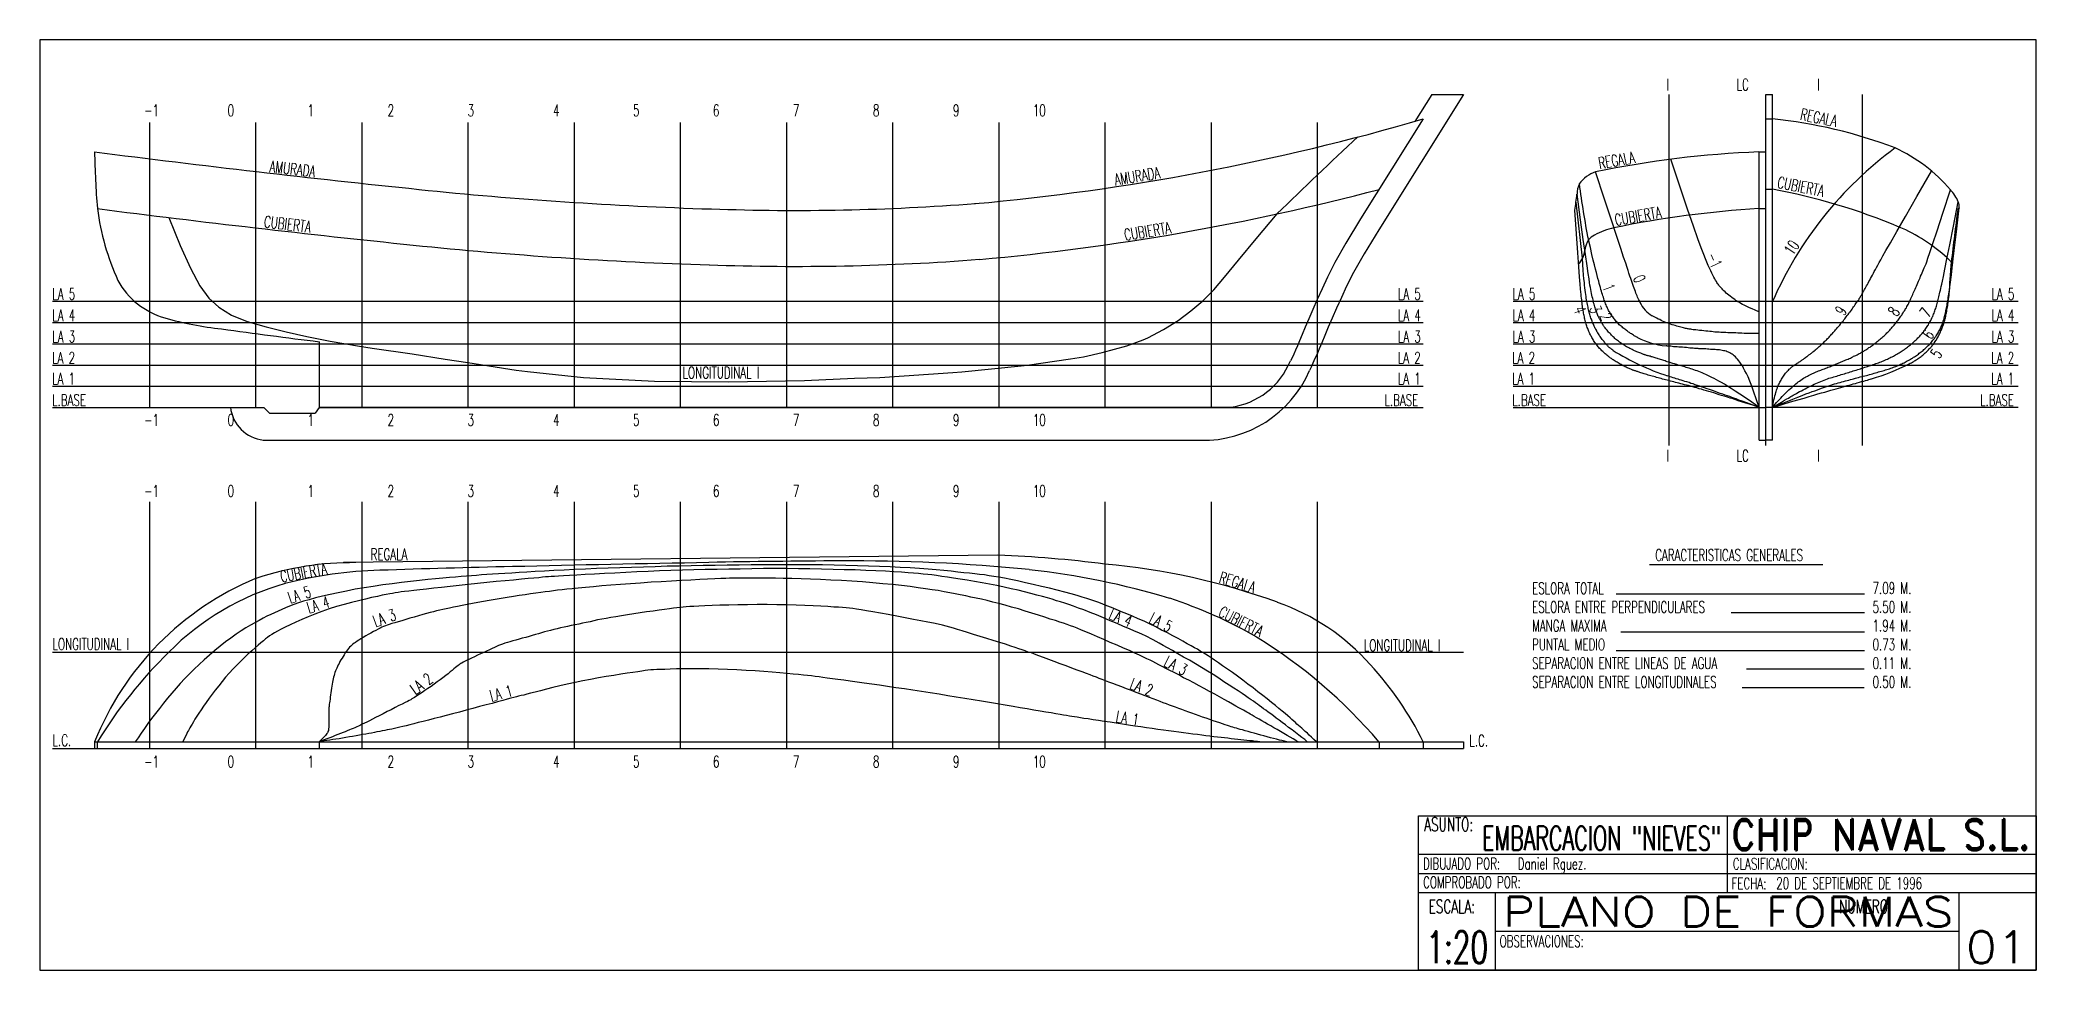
# Model space of a CAD drawing. Extents: x -8371 to 1970, y -1377 to 3442.
import ezdxf
from ezdxf.enums import TextEntityAlignment as Align

# ---------------------------------------------------------------- set-up
doc = ezdxf.new("R2010")
doc.units = 0
doc.header["$LTSCALE"] = 25
doc.header["$MEASUREMENT"] = 0
doc.layers.get('0').update_dxf_attribs({"linetype": 'CONTINUOUS'})
for name, color, linetype in [('12', 4, 'CONTINUOUS'), ('15', 7, 'CONTINUOUS'), ('2', 7, 'CONTINUOUS'), ('7', 7, 'CONTINUOUS'), ('9', 7, 'CONTINUOUS')]:
    doc.layers.add(name, color=color, linetype=linetype)
doc.styles.add('ROMAND', font='romand', dxfattribs={"width": 0.65})
doc.styles.add('ROMANS', font='romans', dxfattribs={"width": 0.65})

msp = doc.modelspace()

# ---------------------------------------------------------------- texts
at = {"color": 7, "style": 'ROMANS', "width": 0.65}
for s, p in [('CARACTERISTICAS GENERALES', (-3, 743)), ('ESLORA TOTAL ', (-641, 571)), ('7.09 M.', (1123, 572)), ('ESLORA ENTRE PERPENDICULARES', (-641, 474)), ('5.50 M.', (1123, 474)), ('MANGA MAXIMA', (-641, 377)), ('1.94 M.', (1123, 377)), ('PUNTAL MEDIO', (-641, 280)), ('0.73 M.', (1123, 280)), ('SEPARACION ENTRE LINEAS DE AGUA', (-641, 183)), ('0.11 M.', (1123, 183)), ('SEPARACION ENTRE LONGITUDINALES', (-641, 86)), ('0.50 M.', (1123, 86))]:
    msp.add_text(s, height=60, dxfattribs=at).set_placement(p)
at = {"layer": '12', "color": 7, "style": 'ROMANS', "width": 0.65}
for s, p in [('I            LC            I', (55, 3181)), ('-1            0             1             2             3              4             5             6             7             8             9             10', (-7831, 3047)), ('LA 5', (-8307, 2096)), ('LA 5', (-1336, 2096)), ('LA 5', (-743, 2096)), ('LA 5', (1739, 2096)), ('LA 4', (-8307, 1985)), ('LA 4', (-1336, 1985)), ('LA 4', (-743, 1985)), ('LA 4', (1739, 1985)), ('LA 3', (-8307, 1875)), ('LA 3', (-1336, 1875)), ('LA 3', (-743, 1875)), ('LA 3', (1739, 1875)), ('LA 2', (-8308, 1765)), ('LA 2', (-1337, 1765)), ('LA 2', (-744, 1765)), ('LA 2', (1738, 1765)), ('LA 1', (-8308, 1657)), ('LONGITUDINAL I', (-5042, 1688)), ('LA 1', (-1337, 1657)), ('LA 1', (-744, 1657)), ('LA 1', (1738, 1657)), ('L.BASE', (-8308, 1546)), ('L.BASE', (-1406, 1546)), ('L.BASE', (-744, 1546)), ('L.BASE', (1680, 1546)), ('-1            0             1             2             3              4             5             6             7             8             9             10', (-7831, 1443)), ('I            LC            I', (55, 1258)), ('-1            0             1             2             3              4             5             6             7             8             9             10', (-7831, 1075)), ('REGALA', (-6658, 747)), ('LONGITUDINAL I', (-8306, 282)), ('LONGITUDINAL I', (-1513, 276)), ('L.C.', (-8306, -216)), ('L.C.', (-966, -218)), ('-1            0             1             2             3              4             5             6             7             8             9             10', (-7831, -327))]:
    msp.add_text(s, height=60, dxfattribs=at).set_placement(p)
for s, rotation, p in [('REGALA', 348.6954, (745, 3029)), ('AMURADA', 353.344, (-7184, 2758)), ('REGALA', 10.0373, (-291, 2773)), ('AMURADA', 9.1207, (-2799, 2688)), ('CUBIERTA', 348.6954, (626, 2677)), ('CUBIERTA', 353.344, (-7213, 2472)), ('CUBIERTA', 9.1207, (-2749, 2402)), ('CUBIERTA', 10.0373, (-207, 2479)), ('10', 56.6466, (710, 2322)), ('-1', 293.8489, (260, 2324)), ('1', 290.7347, (-277, 2164)), ('0', 290.7347, (-119, 2210)), ('4', 290.7347, (-427, 2048)), ('3', 290.7347, (-346, 2051)), ('2', 290.7347, (-291, 2014)), ('9', 56.6466, (975, 2009)), ('8', 56.6466, (1249, 2005)), ('7', 56.6466, (1414, 1999)), ('6', 56.6466, (1427, 1886)), ('5', 56.6466, (1469, 1786)), ('CUBIERTA', 10.4865, (-7120, 631)), ('REGALA', 342.8674, (-2267, 631)), ('LA 5', 17.03, (-7075, 522)), ('LA 4', 17.03, (-6978, 470)), ('LA 3', 19.7901, (-6632, 399)), ('LA 4', 337.0778, (-2838, 445)), ('LA 5', 332.414, (-2631, 426)), ('CUBIERTA', 332.8761, (-2271, 458)), ('LA 3', 333.446, (-2553, 200)), ('LA 2', 36.4177, (-6425, 47)), ('LA 2', 339.6326, (-2730, 82)), ('LA 1', 15.2481, (-6031, 13)), ('LA 1', 350.4114, (-2800, -91))]:
    msp.add_text(s, height=60, rotation=rotation, dxfattribs=at).set_placement(p)

# ---------------------------------------------------------------- blocks, each defined once
blk = doc.blocks.new('CHIPCAJE')
for p, q in [((-160, 0), (-160, 40)), ((-160, 40), (0, 40)), ((-80, 40), (-80, 20)), ((0, 40), (0, 0)), ((-160, 30), (0, 30)), ((-160, 25), (0, 25)), ((0, 20), (-160, 20)), ((-140, 0), (-140, 20)), ((-20, 20), (-20, 0)), ((-20, 10), (-140, 10)), ((0, 0), (-160, 0))]:
    blk.add_line(p, q)
at = {"style": 'ROMANS', "width": 0.65}
for s, height, p in [('ASUNTO:', 3.5, (-158.48, 36.01)), ('DIBUJADO POR:', 3, (-158.78, 26.09)), ('CLASIFICACION:', 3, (-78.55, 26.02)), ('COMPROBADO POR:', 3, (-158.78, 21.23)), ('FECHA:', 3, (-78.89, 20.94)), ('ESCALA:                                                       NUMERO:', 3.5, (-157.33, 14.73)), ('OBSERVACIONES:', 3, (-138.96, 5.98))]:
    blk.add_text(s, height=height, dxfattribs=at).set_placement(p)
at = {"style": 'ROMAND', "width": 0.762423}
blk.add_text('CHIP NAVAL S.L.', height=7.9612, dxfattribs=at).set_placement((-78.89, 31.1), (-1.43, 31.1), align=Align.FIT)
at = {"style": 'ROMANS'}
for tag, height, width, p, p2 in [('ASUNTO', 6.22, 1.787531, (-143.46, 31.07), (-81.54, 31.07)), ('TITULO', 7.7, 3.249444, (-138.12, 11.24), (-21.41, 11.24)), ('ESCALA', 8.29, 0.361851, (-157.97, 1.77), (-141.97, 1.77)), ('OBSERVACIONES1', 3.5, 2.089439, (-112.94, 5.62), (-21.7, 5.62)), ('NUMERO', 8.29, 0.319113, (-18.15, 1.77), (-2.15, 1.77)), ('OBSERVACIONES2', 3.5, 2.646174, (-139.01, 0.88), (-20.82, 0.88))]:
    blk.add_attdef(tag, text='', height=height, dxfattribs=dict(at, width=width)).set_placement(p, p2, align=Align.FIT)
at = {"style": 'ROMANS', "width": 0.65}
for tag, p in [('DIBUJADO', (-134.27, 26.04)), ('COMPROBADO', (-128.64, 21.3)), ('FECHA', (-67.32, 21.01))]:
    blk.add_attdef(tag, p, '', height=3, dxfattribs=at)

# ---------------------------------------------------------------- linework, layer by layer
at = {"color": 7}
for p, q in [((-7804, 3014, -972), (-7804, 1538, -972)), ((-7254, 3014, -972), (-7254, 1538, -972)), ((-6704, 3014, -972), (-6704, 1538, -972)), ((-6154, 3014, -972), (-6154, 1538, -972)), ((-5604, 3014, -972), (-5604, 1538, -972)), ((-5054, 3014, -972), (-5054, 1538, -972)), ((-4504, 3014, -972), (-4504, 1538, -972)), ((-3954, 3014, -972), (-3954, 1538, -972)), ((-3404, 3014, -972), (-3404, 1538, -972)), ((-2854, 3014, -972), (-2854, 1538, -972)), ((-2304, 3014, -972), (-2304, 1538, -972)), ((-1754, 3014, -972), (-1754, 1538, -972)), ((-8306, 2088, 0), (-1205, 2088, 0)), ((-5207, 2088, 0), (-1434, 2088, 0)), ((-739, 2088, 0), (1878, 2088, 0)), ((-8306, 1978, 0), (-1205, 1978, 0)), ((-5207, 1978, 0), (-1434, 1978, 0)), ((-739, 1978, 0), (1878, 1978, 0)), ((-8306, 1868, 0), (-1205, 1868, 0)), ((-6924, 1878, 35), (-6924, 1538, 35)), ((-5207, 1868, 0), (-1434, 1868, 0)), ((-739, 1868, 0), (1878, 1868, 0)), ((-8306, 1758, 0), (-1205, 1758, 0)), ((-5207, 1758, 0), (-1434, 1758, 0)), ((-739, 1758, 0), (1878, 1758, 0)), ((-8306, 1648, 0), (-1205, 1648, 0)), ((-5207, 1648, 0), (-1434, 1648, 0)), ((-739, 1648, 0), (1878, 1648, 0)), ((-8306, 1538, 0), (-7211, 1538, 0)), ((-7181, 1508, 0), (-6945, 1508, 0)), ((-6924, 1538, 0), (-1205, 1538, 0)), ((-7214, 1368, 0), (-2330, 1368, 0)), ((-7804, 1049), (-7804, -229)), ((-7254, 1049), (-7254, -229)), ((-6704, 1049), (-6704, -229)), ((-6154, 1049), (-6154, -229)), ((-5604, 1049), (-5604, -229)), ((-5054, 1049), (-5054, -229)), ((-4504, 1049), (-4504, -229)), ((-3954, 1049), (-3954, -229)), ((-3404, 1049), (-3404, -229)), ((-2854, 1049), (-2854, -229)), ((-2304, 1049), (-2304, -229)), ((-1754, 1049), (-1754, -229)), ((-32, 724), (866, 724)), ((-206, 572), (1082, 572)), ((391, 475), (1082, 475)), ((-181, 376), (1082, 376)), ((-8306, 271), (-996, 271)), ((-206, 279), (1082, 279)), ((469, 183), (1079, 183)), ((447, 87), (1079, 87)), ((-8088, -194), (-996, -194)), ((-8306, -229), (-996, -229))]:
    msp.add_line(p, q, dxfattribs=at)
for centre, radius, start, end in [((-6798, 2730, 35), 1285, 187.2023, 204.5365), ((-7611, 2394, 35), 408, 209.0828, 253.859), ((-7253, 3654, 35), 1718, 254.0579, 264.0848), ((-3910, 26648, 35), 24952, 261.8911, 263.0632), ((-2254, 1925, 35), 389, 277.4005, 338.0299)]:
    msp.add_arc(centre, radius, start, end, dxfattribs=at)
at = {"layer": '12', "color": 7}
for p, q in [((-1161, 3159), (-996, 3159)), ((70, 1341, 0), (70, 3159, 0)), ((570, 1341, 0), (570, 3159, 0)), ((570, 3159, 35), (605, 3159, 35)), ((605, 1368, 0), (605, 3159, 0)), ((1070, 1341, 0), (1070, 3159, 0)), ((570, 3033, 35), (605, 3033, 35)), ((535, 1368, 0), (535, 2863, 0)), ((535, 2863, 0), (570, 2863, 0)), ((-380, 2311, -1645), (-413, 2601)), ((605, 2668, -5820), (570, 2668, -5820)), ((570, 2568, 820), (535, 2568, 820)), ((-7211, 1538, 0), (-7181, 1508, 0)), ((-6924, 1538, 35), (-6945, 1508, 35)), ((-739, 1538, 0), (570, 1538, 0)), ((1878, 1538, 0), (570, 1538, 0)), ((535, 1368, 0), (570, 1368, 0)), ((605, 1368, 0), (570, 1368, 0)), ((-3408, 772), (-6799, 734)), ((-8088, -194, 35), (-8088, -229, 35)), ((-8074, -194, 1030), (-8074, -229)), ((-6924, -194, 35), (-6924, -229, 35)), ((-1434, -194, 1130), (-1434, -229)), ((-1205, -194, 35), (-1205, -229)), ((-996, -194, 35), (-996, -229, 35))]:
    msp.add_line(p, q, dxfattribs=at)
msp.add_lwpolyline([(-8371, -1377), (1970, -1377), (1970, 3442), (-8371, 3442)], close=True, dxfattribs=at)
for points, elevation in [([(-7703, 2522), (-7645, 2377), (-7591, 2260), (-7542, 2169), (-7496, 2105), (-7445, 2057), (-7378, 2017), (-7297, 1983), (-7199, 1955), (-7096, 1930), (-6989, 1906), (-6868, 1882), (-6715, 1856), (-6650, 1846), (-6443, 1816), (-6271, 1789), (-6154, 1771), (-5904, 1731), (-5846, 1724), (-5555, 1693), (-5188, 1674), (-4804, 1670), (-4411, 1678), (-4151, 1689), (-4020, 1694), (-3642, 1719), (-3595, 1723), (-3287, 1754), (-3257, 1757), (-3033, 1790), (-2964, 1801), (-2869, 1822), (-2741, 1858), (-2656, 1888), (-2632, 1898), (-2550, 1942), (-2475, 1989), (-2408, 2039), (-2346, 2091), (-2298, 2138), (-2290, 2147), (-2235, 2213), (-2162, 2301), (-2070, 2412), (-1962, 2541)], 500), ([(1571, 2572), (1571, 2572), (1571, 2571), (1571, 2571), (1570, 2570), (1570, 2570), (1570, 2570), (1569, 2569), (1569, 2569), (1569, 2569), (1568, 2569), (1568, 2569), (1567, 2568), (1566, 2568), (1565, 2568), (1565, 2568)], 35)]:
    msp.add_lwpolyline(points, dxfattribs=dict(at, elevation=elevation))
msp.add_lwpolyline([(1536, 2285), (1537, 2284), (1537, 2284), (1537, 2284), (1537, 2284), (1537, 2283), (1537, 2283), (1537, 2283), (1537, 2283), (1537, 2283), (1537, 2283), (1537, 2283), (1537, 2283), (1537, 2283), (1537, 2282), (1537, 2282), (1537, 2282), (1537, 2282), (1537, 2282), (1537, 2282), (1537, 2282), (1537, 2282), (1537, 2282), (1537, 2282), (1537, 2282), (1537, 2282), (1537, 2282), (1537, 2282), (1536, 2282), (1536, 2282), (1536, 2282), (1536, 2282), (1536, 2282), (1535, 2282), (1535, 2282), (1535, 2282), (1534, 2282), (1533, 2282), (1532, 2282), (1531, 2282), (1530, 2282)], dxfattribs=at)
for centre, radius, start, end in [((-4607, 14678, 35), 12132, 275.0961, 286.2835), ((342, 508, 35), 2539, 69.2879, 84.0574), ((19084, -19189), 30252, 132.9876, 134.0833), ((303, 67954, 35), 65630, 262.65403, 264.13157), ((-3283, 2952, 35), 4806, 181.0608, 184.5736), ((733, -2260, 0), 5126, 92.2201, 101.7593), ((2408, 1299, -5495), 1968, 126.4247, 156.4188), ((891, 2124, 35), 835, 40.466, 65.304), ((-284, 2644, -1095), 124, 154.7675, 180.2699), ((-243, 2577, 0), 195, 110.5951, 141.9692), ((3474, 3180, -545), 3901, 187.1212, 191.4385), ((-4225, 23936, 35), 21380, 264.1411, 268.2061), ((-4457, 14742, 35), 12183, 267.9522, 274.3866), ((-4607, 14678, 35), 12422, 275.0961, 284.7993), ((-1415, 2740, -2745), 1011, 349.7993, 354.5221), ((42, -422, -5820), 3141, 67.1666, 79.6861), ((1384, 2528, 35), 198, 22.2714, 44.1742), ((1502, 2579, 35), 69.4, 354.6263, 20.3216), ((303, 67954, 35), 65920, 262.69921, 264.13157), ((857, -2754, 820), 5332, 93.4692, 101.6187), ((15462, 725, 0), 14019, 172.4462, 173.5873), ((-4225, 23936, 35), 21670, 264.1411, 268.2061), ((-230, 2335), 139, 148.93, 173.2161), ((-283, 2355), 83.6, 114.4, 142.1962), ((-136, 2096), 381, 102.2398, 118.4502), ((914, 1662, -4945), 882, 47.555, 66.8382), ((-4457, 14742, 35), 12473, 267.9522, 274.3866), ((-505, 2371), 139, 319.2055, 351.7067), ((1431, 2232, -3845), 113, 45.4623, 45.7865), ((1255, 2043, -3845), 371, 40.6443, 46.613), ((62, 2150, 5), 159, 205.0297, 239.6688), ((102, 2300, -545), 446, 243.7706, 263.6746), ((453, 2910, -1645), 1270, 237.9371, 251.9892), ((801, 2766, -2195), 1125, 286.3519, 297.0261), ((-2344, 1967, 35), 599, 268.6682, 336.6045), ((-7194, 1559, 0), 191, 186.0506, 264.2011), ((-6749, -856), 1590, 89.4941, 108.2549), ((-2389, -145404, 732), 146160, 90.98647, 91.38563), ((-3610, -78478, 732), 79224, 90.44516, 90.9368), ((-4147, -8308, 732), 9051, 84.2874, 90.4979), ((-3615, -5066), 5842, 82.5115, 87.9684), ((-3159, -2763), 3503, 69.9837, 84.9972), ((-6666, -762, 35), 1531, 112.5655, 158.2202), ((-6717, -713, 1030), 1393, 106.0195, 135.0667), ((-6819, -435, 35), 1170, 111.4387, 111.794), ((-6549, -1550, 912), 2245, 91.5486, 104.2548), ((-4615, -58164, 732), 58892, 91.27322, 91.94035), ((-3677, -3252, 732), 3973, 73.0245, 83.7718), ((-3286, -1775, 985), 2448, 60.148, 71.6989), ((-2328, -542), 1131, 41.3737, 71.0178), ((-3449, -1911, 1130), 2647, 40.427, 58.5522), ((-6004, -1464, 1030), 2428, 134.413, 148.4738), ((-2721, -941, 35), 1690, 26.2197, 42.7282)]:
    msp.add_arc(centre, radius, start, end, dxfattribs=at)
at = {"layer": '15', "color": 7, "extrusion": (1, 0, 0)}
for points, elevation in [([(1538, -972), (1538, 972)], -7254), ([(1538, -5820), (1538, 820)], 570)]:
    msp.add_lwpolyline(points, dxfattribs=dict(at, elevation=elevation))
at = {"layer": '2', "color": 7}
for points in [[(534, 2034), (515, 2042), (499, 2049), (486, 2054), (475, 2059), (465, 2064), (457, 2068), (449, 2072), (441, 2076), (434, 2081), (425, 2086), (417, 2091), (409, 2097), (401, 2102), (393, 2108), (385, 2114), (378, 2120), (371, 2125), (364, 2131), (359, 2137), (353, 2142), (348, 2147), (343, 2152), (339, 2157), (335, 2161), (332, 2165), (329, 2168), (326, 2172), (323, 2176), (320, 2180), (317, 2185), (314, 2191), (310, 2197), (306, 2205), (301, 2213), (296, 2223), (291, 2234), (285, 2246), (279, 2259), (272, 2274), (265, 2290), (257, 2308), (248, 2331), (235, 2365), (218, 2412), (195, 2477), (165, 2565), (126, 2679), (77, 2824)], [(605, 1538), (605, 1543), (606, 1549), (608, 1557), (610, 1567), (612, 1577), (615, 1588), (617, 1598), (620, 1607), (622, 1615), (624, 1621), (625, 1627), (627, 1632), (628, 1636), (630, 1639), (631, 1643), (633, 1647), (634, 1651), (636, 1655), (639, 1660), (641, 1664), (643, 1669), (646, 1674), (649, 1679), (652, 1685), (655, 1690), (658, 1695), (662, 1700), (665, 1705), (669, 1710), (672, 1715), (676, 1720), (680, 1724), (683, 1728), (687, 1732), (691, 1736), (694, 1739), (698, 1742), (702, 1745), (705, 1748), (709, 1751), (712, 1754), (716, 1756), (719, 1759), (723, 1761), (726, 1763), (730, 1766), (733, 1768), (737, 1770), (740, 1772), (744, 1775), (747, 1777), (751, 1779), (754, 1782), (758, 1784), (761, 1787), (765, 1789), (768, 1792), (771, 1794), (775, 1797), (778, 1799), (782, 1802), (786, 1804), (789, 1807), (793, 1810), (796, 1812), (800, 1815), (803, 1818), (807, 1820), (810, 1823), (814, 1826), (818, 1829), (821, 1832), (825, 1835), (828, 1838), (832, 1841), (836, 1844), (840, 1847), (843, 1850), (847, 1854), (851, 1857), (855, 1860), (858, 1864), (862, 1867), (866, 1871), (870, 1875), (874, 1879), (878, 1883), (882, 1887), (886, 1891), (890, 1895), (894, 1899), (898, 1903), (902, 1908), (906, 1912), (910, 1917), (915, 1921), (919, 1926), (923, 1930), (927, 1935), (931, 1940), (936, 1945), (940, 1950), (944, 1955), (949, 1960), (953, 1965), (957, 1970), (961, 1976), (966, 1981), (970, 1986), (974, 1992), (979, 1997), (983, 2003), (987, 2008), (992, 2014), (996, 2019), (1000, 2025), (1004, 2031), (1008, 2036), (1013, 2042), (1017, 2048), (1021, 2054), (1025, 2059), (1029, 2065), (1033, 2071), (1037, 2076), (1040, 2081), (1043, 2085), (1046, 2090), (1048, 2093), (1051, 2096), (1053, 2099), (1054, 2102), (1056, 2105), (1058, 2107), (1059, 2110), (1061, 2113), (1063, 2116), (1065, 2120), (1067, 2124), (1070, 2128), (1072, 2133), (1075, 2138), (1078, 2143), (1081, 2149), (1085, 2155), (1088, 2161), (1092, 2168), (1096, 2175), (1100, 2182), (1104, 2190), (1108, 2198), (1113, 2206), (1117, 2215), (1122, 2224), (1127, 2233), (1132, 2243), (1138, 2253), (1144, 2264), (1150, 2276), (1157, 2289), (1165, 2303), (1176, 2323), (1192, 2351), (1215, 2391), (1248, 2449), (1293, 2528), (1352, 2631), (1428, 2763)], [(535, 1538), (497, 1565), (464, 1588), (436, 1607), (411, 1623), (390, 1637), (372, 1648), (356, 1658), (341, 1667), (327, 1674), (314, 1682), (302, 1688), (291, 1694), (280, 1699), (270, 1704), (260, 1709), (250, 1713), (241, 1717), (232, 1721), (223, 1724), (214, 1727), (206, 1730), (197, 1733), (189, 1736), (181, 1738), (173, 1741), (165, 1743), (158, 1745), (150, 1748), (143, 1750), (136, 1752), (129, 1754), (122, 1756), (115, 1758), (109, 1760), (102, 1762), (96, 1764), (89, 1766), (83, 1768), (77, 1770), (71, 1772), (65, 1773), (59, 1775), (54, 1777), (48, 1779), (42, 1781), (36, 1783), (31, 1785), (25, 1787), (19, 1788), (13, 1790), (8, 1792), (2, 1794), (-4, 1795), (-9, 1797), (-14, 1798), (-19, 1800), (-24, 1801), (-29, 1803), (-33, 1804), (-37, 1805), (-41, 1806), (-45, 1807), (-48, 1808), (-52, 1809), (-55, 1810), (-58, 1811), (-61, 1812), (-64, 1813), (-67, 1815), (-71, 1816), (-74, 1817), (-78, 1819), (-83, 1821), (-88, 1823), (-93, 1825), (-99, 1827), (-105, 1830), (-111, 1832), (-117, 1835), (-123, 1838), (-129, 1841), (-134, 1844), (-140, 1847), (-146, 1850), (-152, 1853), (-157, 1856), (-163, 1860), (-168, 1863), (-173, 1866), (-178, 1870), (-183, 1873), (-188, 1877), (-193, 1881), (-198, 1885), (-203, 1888), (-208, 1892), (-212, 1896), (-216, 1900), (-221, 1904), (-225, 1908), (-229, 1912), (-233, 1917), (-237, 1921), (-241, 1925), (-245, 1929), (-249, 1934), (-252, 1938), (-256, 1942), (-259, 1946), (-262, 1950), (-264, 1953), (-267, 1956), (-269, 1959), (-271, 1961), (-272, 1964), (-273, 1966), (-275, 1968), (-276, 1970), (-277, 1972), (-279, 1974), (-280, 1977), (-282, 1979), (-283, 1982), (-285, 1986), (-287, 1989), (-289, 1993), (-291, 1997), (-293, 2001), (-296, 2006), (-298, 2010), (-300, 2015), (-302, 2020), (-304, 2025), (-306, 2031), (-308, 2036), (-310, 2042), (-312, 2048), (-314, 2054), (-316, 2060), (-318, 2067), (-320, 2074), (-322, 2080), (-323, 2088), (-325, 2095), (-327, 2103), (-329, 2111), (-331, 2119), (-333, 2129), (-335, 2138), (-337, 2149), (-339, 2160), (-341, 2172), (-343, 2185), (-346, 2204), (-350, 2232), (-356, 2272), (-365, 2330), (-376, 2408), (-390, 2511), (-408, 2643)], [(605, 1538), (611, 1547), (618, 1555), (625, 1563), (632, 1571), (640, 1579), (647, 1587), (654, 1594), (662, 1602), (669, 1609), (676, 1616), (683, 1623), (690, 1630), (697, 1636), (704, 1642), (711, 1648), (718, 1654), (725, 1660), (732, 1665), (738, 1670), (745, 1675), (752, 1680), (758, 1684), (765, 1689), (772, 1693), (778, 1697), (785, 1700), (791, 1704), (798, 1707), (804, 1710), (811, 1714), (817, 1716), (823, 1719), (830, 1722), (836, 1725), (842, 1727), (849, 1730), (855, 1732), (861, 1734), (867, 1737), (874, 1739), (880, 1742), (886, 1744), (892, 1746), (899, 1749), (905, 1751), (911, 1754), (917, 1756), (923, 1759), (929, 1761), (935, 1764), (942, 1766), (948, 1769), (954, 1771), (960, 1774), (966, 1776), (972, 1779), (978, 1781), (984, 1784), (990, 1787), (996, 1789), (1002, 1792), (1008, 1794), (1014, 1797), (1020, 1800), (1025, 1803), (1031, 1806), (1037, 1808), (1043, 1811), (1049, 1814), (1054, 1817), (1060, 1820), (1066, 1824), (1071, 1827), (1077, 1830), (1082, 1833), (1088, 1837), (1094, 1840), (1099, 1844), (1104, 1848), (1110, 1851), (1115, 1855), (1121, 1859), (1126, 1863), (1131, 1867), (1137, 1871), (1142, 1875), (1147, 1879), (1152, 1883), (1157, 1888), (1163, 1892), (1168, 1897), (1173, 1901), (1178, 1906), (1183, 1910), (1188, 1915), (1193, 1920), (1197, 1924), (1202, 1929), (1207, 1934), (1212, 1939), (1216, 1944), (1221, 1949), (1225, 1954), (1230, 1959), (1234, 1964), (1238, 1969), (1243, 1974), (1247, 1980), (1251, 1985), (1255, 1990), (1259, 1995), (1263, 2001), (1266, 2006), (1270, 2011), (1274, 2017), (1277, 2022), (1281, 2028), (1284, 2033), (1288, 2039), (1291, 2044), (1294, 2050), (1298, 2055), (1301, 2061), (1304, 2067), (1307, 2072), (1310, 2078), (1313, 2084), (1316, 2090), (1319, 2097), (1322, 2103), (1325, 2109), (1328, 2116), (1331, 2123), (1334, 2130), (1337, 2137), (1340, 2144), (1344, 2151), (1347, 2159), (1350, 2167), (1354, 2175), (1357, 2183), (1361, 2192), (1365, 2200), (1369, 2209), (1372, 2218), (1376, 2227), (1380, 2236), (1384, 2245), (1387, 2253), (1391, 2261), (1394, 2269), (1397, 2276), (1400, 2283), (1404, 2293), (1410, 2311), (1420, 2341), (1435, 2387), (1457, 2454), (1487, 2545), (1526, 2666)], [(605, 1538), (631, 1554), (652, 1566), (667, 1576), (679, 1582), (688, 1587), (694, 1591), (700, 1595), (706, 1598), (712, 1601), (719, 1605), (728, 1610), (736, 1615), (745, 1620), (755, 1625), (764, 1630), (774, 1635), (783, 1640), (793, 1645), (802, 1649), (811, 1654), (820, 1658), (829, 1662), (838, 1666), (847, 1669), (855, 1673), (864, 1676), (872, 1680), (881, 1683), (889, 1686), (897, 1689), (905, 1691), (914, 1694), (922, 1697), (930, 1699), (937, 1701), (945, 1704), (953, 1706), (961, 1708), (969, 1711), (977, 1713), (984, 1715), (992, 1718), (1000, 1720), (1007, 1722), (1015, 1725), (1023, 1727), (1030, 1729), (1038, 1731), (1046, 1734), (1053, 1736), (1061, 1738), (1068, 1741), (1075, 1743), (1083, 1746), (1090, 1748), (1097, 1750), (1105, 1753), (1112, 1755), (1119, 1758), (1126, 1760), (1133, 1762), (1140, 1765), (1147, 1767), (1154, 1770), (1161, 1773), (1167, 1775), (1174, 1778), (1180, 1780), (1187, 1783), (1193, 1786), (1200, 1789), (1206, 1792), (1212, 1795), (1218, 1798), (1225, 1801), (1231, 1804), (1237, 1807), (1242, 1811), (1248, 1814), (1254, 1817), (1260, 1821), (1266, 1824), (1271, 1828), (1277, 1832), (1282, 1835), (1288, 1839), (1293, 1843), (1299, 1847), (1304, 1851), (1309, 1855), (1314, 1859), (1320, 1863), (1325, 1868), (1330, 1872), (1335, 1876), (1340, 1881), (1344, 1885), (1349, 1889), (1354, 1894), (1358, 1899), (1363, 1903), (1367, 1908), (1371, 1913), (1376, 1917), (1380, 1922), (1384, 1927), (1388, 1932), (1391, 1937), (1395, 1942), (1399, 1947), (1402, 1952), (1406, 1957), (1409, 1962), (1412, 1967), (1415, 1973), (1418, 1978), (1421, 1983), (1424, 1988), (1427, 1994), (1430, 1999), (1432, 2005), (1435, 2010), (1437, 2016), (1439, 2022), (1442, 2027), (1444, 2033), (1446, 2039), (1448, 2045), (1450, 2051), (1452, 2057), (1454, 2063), (1456, 2070), (1457, 2076), (1459, 2083), (1461, 2090), (1463, 2097), (1465, 2104), (1467, 2111), (1468, 2119), (1470, 2127), (1472, 2136), (1474, 2145), (1477, 2154), (1479, 2165), (1481, 2176), (1485, 2193), (1490, 2217), (1497, 2254), (1508, 2308), (1523, 2381), (1542, 2478), (1567, 2603)], [(535, 1538), (497, 1551), (467, 1560), (444, 1568), (427, 1573), (414, 1577), (404, 1581), (395, 1584), (386, 1586), (377, 1589), (366, 1593), (354, 1596), (341, 1600), (328, 1604), (315, 1608), (301, 1613), (288, 1617), (275, 1621), (262, 1624), (249, 1628), (237, 1632), (225, 1635), (213, 1639), (202, 1642), (191, 1645), (180, 1648), (169, 1651), (159, 1653), (149, 1656), (139, 1659), (130, 1661), (120, 1664), (111, 1666), (102, 1668), (93, 1671), (84, 1673), (76, 1675), (67, 1677), (59, 1679), (51, 1681), (43, 1683), (35, 1685), (27, 1688), (19, 1690), (12, 1692), (4, 1694), (-3, 1696), (-11, 1698), (-18, 1700), (-26, 1702), (-33, 1704), (-40, 1706), (-47, 1708), (-53, 1710), (-60, 1712), (-66, 1714), (-71, 1716), (-77, 1718), (-82, 1719), (-87, 1721), (-91, 1722), (-95, 1724), (-99, 1725), (-102, 1726), (-106, 1727), (-109, 1728), (-112, 1729), (-114, 1730), (-117, 1731), (-120, 1732), (-123, 1733), (-126, 1735), (-130, 1736), (-134, 1738), (-138, 1740), (-143, 1742), (-148, 1744), (-153, 1747), (-159, 1749), (-164, 1752), (-169, 1754), (-175, 1757), (-180, 1760), (-185, 1763), (-190, 1766), (-195, 1769), (-201, 1772), (-206, 1775), (-211, 1778), (-216, 1781), (-221, 1784), (-225, 1787), (-230, 1791), (-235, 1794), (-240, 1798), (-244, 1801), (-249, 1805), (-253, 1809), (-258, 1812), (-262, 1816), (-266, 1820), (-271, 1824), (-275, 1828), (-279, 1832), (-283, 1836), (-287, 1840), (-291, 1844), (-295, 1848), (-298, 1853), (-302, 1857), (-306, 1862), (-309, 1866), (-313, 1871), (-316, 1875), (-319, 1880), (-322, 1885), (-325, 1890), (-328, 1895), (-331, 1900), (-334, 1905), (-337, 1910), (-339, 1915), (-342, 1920), (-344, 1925), (-347, 1931), (-349, 1936), (-351, 1942), (-353, 1947), (-355, 1953), (-357, 1959), (-359, 1964), (-361, 1970), (-363, 1976), (-364, 1982), (-366, 1988), (-367, 1995), (-369, 2001), (-370, 2007), (-371, 2014), (-373, 2020), (-374, 2027), (-375, 2034), (-376, 2041), (-377, 2048), (-379, 2055), (-380, 2063), (-381, 2071), (-382, 2078), (-383, 2087), (-384, 2095), (-385, 2105), (-386, 2114), (-387, 2125), (-389, 2136), (-390, 2153), (-392, 2177), (-395, 2214), (-399, 2267), (-404, 2340), (-411, 2437), (-420, 2561)], [(605, 1538), (645, 1555), (680, 1569), (710, 1581), (735, 1591), (758, 1600), (777, 1608), (794, 1614), (810, 1620), (824, 1625), (838, 1630), (850, 1635), (863, 1639), (874, 1643), (885, 1647), (896, 1650), (906, 1654), (916, 1657), (926, 1660), (936, 1663), (945, 1666), (955, 1668), (964, 1671), (973, 1673), (982, 1676), (991, 1678), (1000, 1680), (1008, 1683), (1017, 1685), (1025, 1687), (1034, 1689), (1042, 1691), (1050, 1693), (1059, 1696), (1067, 1698), (1075, 1700), (1083, 1702), (1091, 1704), (1099, 1706), (1107, 1708), (1115, 1711), (1123, 1713), (1131, 1715), (1138, 1717), (1146, 1719), (1154, 1722), (1161, 1724), (1169, 1726), (1176, 1728), (1183, 1730), (1190, 1733), (1197, 1735), (1204, 1737), (1211, 1739), (1218, 1742), (1224, 1744), (1231, 1747), (1237, 1749), (1244, 1751), (1250, 1754), (1256, 1756), (1262, 1759), (1268, 1762), (1274, 1764), (1280, 1767), (1286, 1770), (1292, 1773), (1297, 1776), (1303, 1779), (1308, 1782), (1314, 1785), (1319, 1788), (1325, 1791), (1330, 1794), (1335, 1798), (1340, 1801), (1345, 1804), (1351, 1808), (1356, 1811), (1361, 1815), (1365, 1819), (1370, 1823), (1375, 1826), (1380, 1830), (1385, 1834), (1389, 1838), (1394, 1842), (1398, 1846), (1403, 1850), (1407, 1855), (1411, 1859), (1416, 1863), (1420, 1868), (1424, 1872), (1428, 1877), (1432, 1881), (1436, 1886), (1439, 1891), (1443, 1895), (1446, 1900), (1450, 1905), (1453, 1910), (1456, 1915), (1459, 1920), (1462, 1925), (1465, 1930), (1468, 1935), (1471, 1941), (1473, 1946), (1476, 1951), (1478, 1957), (1481, 1962), (1483, 1968), (1485, 1973), (1487, 1979), (1489, 1985), (1491, 1991), (1493, 1997), (1494, 2003), (1496, 2009), (1498, 2015), (1499, 2021), (1501, 2028), (1502, 2034), (1503, 2041), (1505, 2047), (1506, 2054), (1507, 2061), (1509, 2068), (1510, 2075), (1511, 2083), (1513, 2091), (1514, 2099), (1515, 2107), (1517, 2116), (1518, 2126), (1519, 2136), (1521, 2147), (1523, 2163), (1526, 2188), (1531, 2225), (1537, 2278), (1545, 2351), (1557, 2448), (1571, 2572)], [(605, 1538), (655, 1554), (698, 1567), (736, 1578), (768, 1587), (795, 1595), (819, 1602), (840, 1608), (858, 1613), (876, 1618), (892, 1623), (907, 1627), (921, 1631), (934, 1635), (946, 1638), (958, 1642), (970, 1645), (981, 1648), (992, 1651), (1002, 1654), (1013, 1657), (1023, 1660), (1034, 1663), (1044, 1666), (1055, 1669), (1066, 1672), (1077, 1675), (1087, 1678), (1096, 1680), (1104, 1683), (1111, 1685), (1115, 1686), (1117, 1687)]]:
    msp.add_lwpolyline(points, dxfattribs=at)
for points, elevation in [([(-82, 2083), (-82, 2084), (-85, 2090), (-88, 2096), (-91, 2103), (-94, 2109), (-97, 2116), (-100, 2124), (-103, 2131), (-106, 2139), (-109, 2148), (-112, 2156), (-115, 2165), (-119, 2175), (-122, 2185), (-126, 2195), (-130, 2207), (-134, 2219), (-139, 2233), (-144, 2247), (-149, 2263), (-156, 2285), (-167, 2316), (-181, 2361), (-202, 2423), (-229, 2508), (-266, 2618), (-312, 2759)], 5), ([(-95, 1900), (-95, 1901), (-97, 1902), (-99, 1903), (-101, 1904), (-104, 1906), (-108, 1908), (-112, 1910), (-116, 1913), (-121, 1916), (-126, 1919), (-131, 1922), (-136, 1926), (-141, 1929), (-146, 1933), (-151, 1936), (-156, 1940), (-161, 1944), (-166, 1947), (-170, 1951), (-175, 1955), (-180, 1959), (-184, 1963), (-189, 1967), (-193, 1971), (-197, 1975), (-201, 1980), (-205, 1984), (-209, 1988), (-213, 1993), (-216, 1997), (-220, 2002), (-223, 2007), (-227, 2011), (-230, 2016), (-233, 2021), (-236, 2026), (-239, 2031), (-242, 2036), (-245, 2041), (-247, 2046), (-250, 2052), (-252, 2057), (-255, 2063), (-257, 2069), (-260, 2075), (-262, 2081), (-264, 2088), (-267, 2094), (-269, 2101), (-271, 2109), (-274, 2116), (-276, 2124), (-279, 2132), (-281, 2141), (-284, 2150), (-287, 2160), (-290, 2170), (-293, 2181), (-296, 2193), (-300, 2206), (-303, 2221), (-307, 2237), (-312, 2255), (-318, 2277), (-324, 2302), (-331, 2331), (-339, 2366), (-349, 2407)], -545), ([(-221, 1834), (-223, 1835), (-227, 1838), (-230, 1840), (-233, 1843), (-236, 1845), (-239, 1847), (-241, 1849), (-243, 1851), (-245, 1853), (-247, 1855), (-249, 1856), (-251, 1858), (-252, 1860), (-254, 1862), (-257, 1865), (-259, 1868), (-262, 1871), (-265, 1875), (-268, 1879), (-271, 1883), (-275, 1887), (-278, 1891), (-281, 1896), (-285, 1901), (-288, 1905), (-291, 1910), (-294, 1914), (-297, 1919), (-300, 1924), (-303, 1929), (-306, 1934), (-308, 1938), (-311, 1943), (-314, 1948), (-316, 1953), (-319, 1959), (-321, 1964), (-323, 1969), (-326, 1974), (-328, 1979), (-330, 1985), (-332, 1990), (-334, 1996), (-336, 2001), (-338, 2007), (-340, 2013), (-342, 2019), (-343, 2025), (-345, 2031), (-347, 2037), (-348, 2044), (-350, 2051), (-351, 2058), (-353, 2065), (-354, 2072), (-356, 2080), (-357, 2087), (-359, 2096), (-360, 2104), (-361, 2113), (-363, 2123), (-364, 2134), (-366, 2145), (-367, 2157), (-369, 2171), (-370, 2186), (-372, 2204), (-374, 2225), (-376, 2250), (-378, 2278), (-380, 2311)], -1645), ([(1312, 1764), (1318, 1767), (1324, 1770), (1329, 1773), (1333, 1775), (1337, 1777), (1341, 1779), (1344, 1781), (1348, 1784), (1352, 1786), (1356, 1789), (1360, 1792), (1365, 1795), (1369, 1799), (1374, 1802), (1378, 1806), (1383, 1809), (1387, 1813), (1392, 1817), (1396, 1821), (1400, 1824), (1404, 1828), (1408, 1832), (1412, 1836), (1416, 1841), (1420, 1845), (1424, 1849), (1427, 1853), (1431, 1858), (1434, 1862), (1438, 1866), (1441, 1871), (1444, 1875), (1447, 1880), (1451, 1885), (1454, 1889), (1456, 1894), (1459, 1899), (1462, 1904), (1465, 1909), (1468, 1914), (1470, 1919), (1473, 1924), (1475, 1929), (1477, 1935), (1480, 1940), (1482, 1945), (1484, 1951), (1486, 1956), (1488, 1962), (1490, 1968), (1492, 1973), (1494, 1979), (1495, 1985), (1497, 1991), (1499, 1997), (1500, 2003), (1502, 2010), (1503, 2016), (1504, 2023), (1506, 2029), (1507, 2036), (1508, 2043), (1510, 2050), (1511, 2058), (1512, 2065), (1513, 2073), (1514, 2081), (1515, 2089), (1517, 2098), (1518, 2108), (1519, 2118), (1520, 2129), (1521, 2141), (1523, 2158), (1524, 2183), (1527, 2221), (1530, 2274), (1531, 2291)], -2195), ([(534, 1921), (515, 1921), (498, 1922), (482, 1922), (469, 1922), (457, 1922), (446, 1923), (435, 1923), (425, 1923), (414, 1924), (404, 1924), (393, 1924), (383, 1925), (373, 1925), (363, 1926), (354, 1926), (345, 1927), (337, 1927), (329, 1928), (321, 1928), (313, 1929), (305, 1929), (297, 1930), (289, 1931), (280, 1932), (270, 1933), (259, 1934), (249, 1935), (238, 1936), (227, 1937), (217, 1938), (208, 1940), (200, 1941), (193, 1941), (186, 1942), (181, 1943), (176, 1944), (172, 1944), (168, 1945), (164, 1946), (159, 1947), (154, 1948), (149, 1949), (143, 1951), (137, 1952), (130, 1954), (123, 1956), (116, 1958), (109, 1960), (101, 1962), (93, 1965), (85, 1967), (76, 1970), (68, 1973), (60, 1976), (52, 1979), (43, 1982), (35, 1986), (27, 1989), (20, 1993), (12, 1996), (5, 2000), (-2, 2004), (-8, 2007), (-15, 2011), (-18, 2013)], 5), ([(535, 1538), (520, 1582), (508, 1618), (497, 1649), (487, 1675), (478, 1696), (470, 1714), (462, 1728), (455, 1741), (449, 1753), (442, 1763), (436, 1772), (430, 1780), (424, 1788), (418, 1794), (412, 1800), (406, 1805), (401, 1810), (395, 1814), (389, 1818), (383, 1821), (376, 1824), (370, 1827), (364, 1829), (357, 1831), (351, 1832), (344, 1833), (337, 1835), (330, 1836), (322, 1836), (315, 1837), (307, 1838), (299, 1838), (291, 1839), (283, 1839), (275, 1840), (267, 1840), (259, 1841), (252, 1841), (246, 1841), (240, 1842), (236, 1842), (232, 1842), (229, 1842), (226, 1842), (223, 1842), (220, 1843), (217, 1843), (212, 1843), (207, 1844), (200, 1844), (193, 1845), (186, 1846), (177, 1846), (168, 1847), (159, 1848), (149, 1849), (139, 1850), (129, 1850), (119, 1851), (110, 1852), (101, 1853), (92, 1853), (85, 1854), (78, 1855), (72, 1855), (68, 1855), (64, 1856), (60, 1856), (57, 1857), (54, 1857), (53, 1857)], -545), ([(535, 1538), (499, 1551), (471, 1562), (448, 1570), (430, 1576), (416, 1582), (404, 1586), (394, 1590), (383, 1594), (372, 1598), (360, 1602), (347, 1607), (334, 1611), (320, 1616), (307, 1621), (293, 1626), (279, 1631), (266, 1635), (253, 1640), (240, 1644), (228, 1648), (216, 1652), (204, 1656), (193, 1660), (182, 1663), (172, 1667), (161, 1670), (151, 1673), (142, 1676), (132, 1679), (123, 1682), (115, 1685), (106, 1687), (98, 1690), (90, 1692), (82, 1695), (74, 1697), (67, 1700), (60, 1702)], -1645)]:
    msp.add_lwpolyline(points, dxfattribs=dict(at, elevation=elevation))
at = {"layer": '7', "color": 7, "elevation": 35}
for points in [[(-996, 3159), (-1435, 2459), (-1511, 2334), (-1566, 2237), (-1602, 2166), (-1629, 2108), (-1654, 2052), (-1676, 2001), (-1697, 1954), (-1715, 1911), (-1731, 1873), (-1744, 1842), (-1755, 1815), (-1766, 1791), (-1776, 1768), (-1786, 1747), (-1794, 1729)], [(-1161, 3159), (-1248, 3020)], [(-1205, 3033), (-1529, 2516), (-1606, 2390), (-1663, 2289), (-1701, 2213), (-1729, 2153), (-1754, 2097), (-1777, 2045), (-1798, 1997), (-1816, 1954), (-1832, 1916), (-1845, 1884), (-1857, 1857), (-1866, 1835), (-1876, 1814), (-1884, 1795), (-1893, 1779)]]:
    msp.add_lwpolyline(points, dxfattribs=at)
at = {"layer": '7', "color": 7, "extrusion": (0, -1, 0)}
for points, elevation in [([(-2204, 35), (-2233, 35), (-2319, 35), (-2461, 35), (-2654, 35), (-2895, 35), (-3177, 35), (-3492, 35), (-3834, 35), (-4194, 35), (-4564, 35), (-4933, 35), (-5293, 35), (-5635, 35), (-5951, 35), (-6232, 35), (-6473, 35), (-6666, 35), (-6808, 35), (-6895, 35), (-6924, 35)], -1538), ([(-8074, 1030), (-8045, 879), (-8010, 754), (-7968, 657), (-7919, 587), (-7862, 536), (-7797, 495), (-7725, 464), (-7644, 442), (-7552, 426), (-7447, 409), (-7330, 392), (-7199, 375), (-7078, 360), (-6992, 349), (-6941, 342), (-6924, 340), (-6924, 319), (-6924, 255), (-6924, 149), (-6924, 0)], 194)]:
    msp.add_lwpolyline(points, dxfattribs=dict(at, elevation=elevation))
at = {"layer": '7', "color": 7, "extrusion": (1, 0, 0), "elevation": 605}
msp.add_lwpolyline([(1538, -5050), (1538, -5021), (1538, -4935), (1538, -4793), (1538, -4599), (1538, -4359), (1538, -4077), (1538, -3761), (1538, -3419), (1538, -3059), (1538, -2690), (1538, -2321), (1538, -1961), (1538, -1619), (1538, -1303), (1538, -1021), (1538, -781), (1538, -587), (1538, -446), (1538, -359), (1538, -330)], dxfattribs=at)
at = {"layer": '9', "color": 7}
for points in [[(-1758, -194), (-1771, -182), (-1783, -171), (-1795, -160), (-1805, -150), (-1816, -141), (-1825, -132), (-1834, -124), (-1843, -116), (-1851, -109), (-1859, -102), (-1867, -94), (-1876, -87), (-1885, -78), (-1895, -70), (-1907, -60), (-1920, -48), (-1936, -36), (-1953, -21), (-1971, -6), (-1991, 10), (-2013, 28), (-2036, 46), (-2061, 65), (-2086, 85), (-2113, 105), (-2140, 125), (-2167, 145), (-2193, 164), (-2219, 182), (-2244, 200), (-2266, 215), (-2286, 229), (-2304, 241), (-2319, 251), (-2333, 260), (-2347, 268), (-2360, 276), (-2374, 285), (-2390, 293), (-2407, 303), (-2428, 314), (-2450, 327), (-2475, 341), (-2502, 355), (-2530, 370), (-2560, 385), (-2590, 401), (-2620, 415), (-2651, 430), (-2681, 443), (-2711, 456), (-2740, 469), (-2768, 480), (-2795, 491), (-2820, 501), (-2844, 511), (-2865, 519), (-2886, 527), (-2906, 534), (-2926, 541), (-2947, 549), (-2971, 556), (-2997, 564), (-3028, 572), (-3062, 581), (-3101, 591), (-3141, 601), (-3183, 611), (-3225, 621), (-3266, 630), (-3306, 639), (-3342, 646), (-3374, 653), (-3403, 658), (-3430, 663), (-3454, 666), (-3478, 670), (-3503, 673), (-3528, 676), (-3555, 679), (-3584, 682), (-3616, 685), (-3650, 689), (-3688, 693), (-3728, 696), (-3770, 700), (-3815, 703), (-3863, 707), (-3914, 709), (-3967, 712), (-4021, 714), (-4078, 716), (-4136, 718), (-4196, 720), (-4256, 721), (-4317, 722), (-4378, 722), (-4440, 723), (-4501, 723), (-4563, 723), (-4625, 723), (-4687, 722), (-4749, 721), (-4811, 721), (-4873, 720), (-4935, 719), (-4997, 718), (-5059, 716), (-5121, 715), (-5183, 713), (-5245, 711), (-5306, 709), (-5367, 707), (-5428, 705), (-5487, 703), (-5545, 700), (-5602, 698), (-5656, 695), (-5709, 693), (-5758, 690), (-5805, 688), (-5848, 685), (-5889, 683), (-5927, 680), (-5963, 678), (-5996, 676), (-6027, 674), (-6056, 672), (-6084, 670), (-6110, 668), (-6136, 666), (-6162, 664), (-6189, 662), (-6218, 659), (-6249, 657), (-6283, 654), (-6321, 650), (-6362, 646), (-6405, 642), (-6451, 637), (-6498, 631), (-6547, 625), (-6595, 619), (-6644, 611), (-6691, 604), (-6738, 596), (-6783, 587), (-6826, 578), (-6868, 569), (-6907, 560), (-6943, 551), (-6976, 542), (-7005, 534), (-7032, 525), (-7056, 517), (-7078, 508), (-7099, 500), (-7118, 491), (-7137, 483), (-7156, 474), (-7175, 465), (-7195, 456), (-7215, 446), (-7236, 435), (-7258, 423), (-7281, 410), (-7304, 396), (-7329, 380), (-7355, 363), (-7382, 343), (-7409, 323), (-7437, 301), (-7465, 278), (-7493, 255), (-7520, 231), (-7547, 207), (-7572, 182), (-7597, 158), (-7621, 133), (-7644, 108), (-7666, 83), (-7688, 58), (-7710, 32), (-7731, 6), (-7752, -21), (-7773, -47), (-7793, -74), (-7812, -100), (-7830, -125), (-7847, -149), (-7863, -173), (-7877, -194)], [(-1806, -194), (-1819, -183), (-1834, -172), (-1850, -159), (-1867, -146), (-1884, -133), (-1902, -120), (-1919, -107), (-1936, -94), (-1952, -82), (-1967, -71), (-1981, -60), (-1995, -50), (-2008, -40), (-2021, -31), (-2032, -23), (-2043, -15), (-2054, -7), (-2064, 0), (-2074, 8), (-2085, 16), (-2097, 24), (-2111, 33), (-2126, 44), (-2143, 56), (-2163, 69), (-2186, 84), (-2210, 100), (-2237, 117), (-2264, 135), (-2293, 154), (-2323, 172), (-2354, 191), (-2385, 210), (-2416, 228), (-2446, 245), (-2476, 262), (-2503, 278), (-2529, 292), (-2552, 305), (-2572, 316), (-2589, 326), (-2604, 334), (-2617, 341), (-2630, 348), (-2644, 354), (-2659, 361), (-2678, 370), (-2700, 379), (-2727, 391), (-2757, 404), (-2791, 418), (-2826, 433), (-2862, 448), (-2897, 463), (-2931, 476), (-2963, 489), (-2991, 499), (-3017, 509), (-3040, 517), (-3062, 524), (-3084, 531), (-3105, 537), (-3128, 544), (-3152, 551), (-3178, 558), (-3207, 566), (-3237, 574), (-3270, 582), (-3303, 591), (-3339, 599), (-3375, 607), (-3413, 615), (-3451, 623), (-3490, 630), (-3529, 637), (-3567, 643), (-3603, 649), (-3638, 654), (-3670, 659), (-3699, 663), (-3726, 667), (-3750, 670), (-3772, 673), (-3795, 675), (-3819, 678), (-3845, 680), (-3874, 682), (-3908, 684), (-3947, 687), (-3991, 689), (-4040, 691), (-4092, 693), (-4147, 696), (-4204, 697), (-4262, 699), (-4322, 701), (-4382, 702), (-4442, 702), (-4502, 703), (-4562, 703), (-4622, 703), (-4683, 702), (-4743, 701), (-4803, 701), (-4863, 699), (-4924, 698), (-4983, 696), (-5043, 695), (-5102, 693), (-5161, 691), (-5220, 688), (-5278, 686), (-5336, 683), (-5392, 680), (-5447, 677), (-5498, 675), (-5546, 672), (-5589, 669), (-5627, 667), (-5659, 665), (-5685, 664), (-5705, 663), (-5722, 662), (-5737, 661), (-5752, 660), (-5768, 658), (-5787, 656), (-5812, 654), (-5842, 651), (-5877, 648), (-5918, 644), (-5961, 640), (-6008, 636), (-6056, 631), (-6104, 626), (-6153, 621), (-6200, 616), (-6246, 611), (-6290, 606), (-6331, 602), (-6369, 597), (-6403, 593), (-6434, 590), (-6460, 587), (-6482, 584), (-6500, 582), (-6515, 580), (-6530, 578), (-6544, 575), (-6559, 572), (-6577, 569), (-6598, 565), (-6623, 559), (-6653, 553), (-6685, 545), (-6720, 537), (-6757, 528), (-6795, 517), (-6834, 506), (-6873, 494), (-6910, 481), (-6947, 467), (-6982, 453), (-7015, 439), (-7046, 425), (-7074, 412), (-7100, 400), (-7122, 389), (-7140, 379), (-7156, 370), (-7169, 362), (-7181, 355), (-7192, 347), (-7202, 339), (-7213, 329), (-7226, 319), (-7240, 306), (-7256, 293), (-7273, 277), (-7292, 261), (-7311, 243), (-7330, 224), (-7350, 204), (-7370, 184), (-7390, 162), (-7409, 140), (-7427, 118), (-7445, 96), (-7463, 74), (-7479, 52), (-7495, 31), (-7510, 10), (-7523, -9), (-7536, -28), (-7548, -46), (-7558, -62), (-7568, -77), (-7576, -91), (-7583, -103), (-7589, -113), (-7594, -121), (-7598, -128), (-7602, -135), (-7606, -143), (-7610, -152), (-7615, -163), (-7622, -176), (-7630, -194)], [(-1852, -194), (-1865, -187), (-1879, -179), (-1894, -170), (-1910, -161), (-1927, -151), (-1944, -141), (-1961, -131), (-1978, -122), (-1995, -112), (-2011, -103), (-2026, -94), (-2041, -85), (-2055, -77), (-2068, -70), (-2080, -63), (-2091, -57), (-2101, -51), (-2109, -46), (-2118, -41), (-2127, -36), (-2136, -31), (-2147, -25), (-2160, -18), (-2175, -9), (-2193, 1), (-2213, 12), (-2236, 25), (-2260, 38), (-2285, 52), (-2312, 67), (-2339, 82), (-2366, 96), (-2394, 111), (-2420, 125), (-2446, 138), (-2471, 152), (-2495, 164), (-2518, 176), (-2538, 186), (-2557, 196), (-2574, 205), (-2590, 213), (-2605, 221), (-2620, 228), (-2636, 236), (-2654, 245), (-2675, 254), (-2699, 265), (-2727, 278), (-2758, 291), (-2791, 306), (-2826, 321), (-2860, 336), (-2893, 350), (-2924, 364), (-2952, 375), (-2976, 385), (-2997, 394), (-3015, 401), (-3033, 407), (-3050, 413), (-3068, 420), (-3088, 426), (-3110, 434), (-3137, 442), (-3166, 452), (-3198, 462), (-3232, 472), (-3267, 483), (-3302, 494), (-3337, 504), (-3371, 514), (-3404, 522), (-3435, 530), (-3464, 538), (-3493, 544), (-3521, 550), (-3548, 556), (-3575, 562), (-3603, 567), (-3630, 573), (-3658, 578), (-3687, 583), (-3717, 589), (-3749, 594), (-3784, 599), (-3822, 604), (-3863, 610), (-3907, 615), (-3955, 620), (-4005, 625), (-4057, 629), (-4110, 634), (-4165, 638), (-4219, 641), (-4273, 644), (-4327, 647), (-4379, 649), (-4428, 650), (-4476, 651), (-4520, 652), (-4561, 653), (-4597, 653), (-4629, 653), (-4655, 654), (-4677, 654), (-4695, 654), (-4710, 654), (-4722, 654), (-4731, 654), (-4738, 654), (-4744, 654), (-4750, 654), (-4755, 654), (-4762, 654), (-4771, 654), (-4783, 653), (-4798, 653), (-4818, 652), (-4843, 651), (-4875, 650), (-4912, 648), (-4953, 646), (-4999, 644), (-5048, 641), (-5099, 638), (-5152, 635), (-5205, 632), (-5259, 628), (-5311, 625), (-5363, 621), (-5413, 617), (-5460, 613), (-5504, 609), (-5545, 605), (-5582, 602), (-5613, 599), (-5641, 596), (-5666, 593), (-5689, 591), (-5711, 588), (-5732, 585), (-5754, 582), (-5777, 579), (-5802, 576), (-5829, 572), (-5858, 568), (-5888, 563), (-5918, 559), (-5950, 554), (-5981, 549), (-6013, 543), (-6044, 538), (-6074, 533), (-6103, 527), (-6131, 522), (-6158, 517), (-6184, 512), (-6207, 507), (-6229, 503), (-6249, 499), (-6267, 495), (-6284, 491), (-6300, 488), (-6316, 484), (-6332, 480), (-6349, 475), (-6368, 470), (-6388, 465), (-6410, 459), (-6432, 452), (-6454, 446), (-6476, 440), (-6497, 433), (-6516, 428), (-6533, 423), (-6548, 418), (-6561, 414), (-6572, 410), (-6581, 407), (-6591, 403), (-6600, 399), (-6609, 395), (-6619, 390), (-6631, 383), (-6643, 377), (-6656, 369), (-6670, 362), (-6683, 354), (-6696, 346), (-6708, 339), (-6719, 333), (-6728, 327), (-6737, 321), (-6744, 317), (-6750, 312), (-6756, 307), (-6761, 302), (-6767, 296), (-6772, 290), (-6777, 283), (-6783, 275), (-6789, 266), (-6795, 257), (-6801, 248), (-6806, 239), (-6812, 230), (-6817, 221), (-6821, 212), (-6826, 204), (-6830, 196), (-6833, 188), (-6837, 181), (-6840, 173), (-6843, 165), (-6845, 158), (-6847, 149), (-6850, 141), (-6852, 132), (-6853, 123), (-6855, 114), (-6857, 104), (-6859, 94), (-6860, 83), (-6862, 72), (-6864, 60), (-6865, 49), (-6867, 37), (-6868, 27), (-6870, 17), (-6871, 8), (-6872, 0), (-6873, -7), (-6873, -12), (-6874, -17), (-6874, -21), (-6874, -25), (-6874, -29), (-6874, -33), (-6874, -39), (-6874, -45), (-6874, -52), (-6874, -60), (-6874, -69), (-6874, -77), (-6874, -86), (-6874, -94), (-6875, -102), (-6875, -109), (-6875, -115), (-6875, -121), (-6876, -126), (-6877, -131), (-6877, -136), (-6879, -140), (-6880, -144), (-6882, -147), (-6884, -151), (-6888, -156), (-6892, -161), (-6897, -167), (-6904, -174), (-6913, -183), (-6924, -194)], [(-1912, -194), (-1924, -191), (-1937, -188), (-1950, -185), (-1965, -181), (-1980, -177), (-1996, -173), (-2013, -169), (-2030, -164), (-2047, -160), (-2064, -155), (-2080, -150), (-2097, -146), (-2112, -141), (-2127, -137), (-2141, -133), (-2153, -130), (-2164, -127), (-2173, -124), (-2182, -121), (-2191, -119), (-2200, -116), (-2209, -113), (-2219, -110), (-2231, -106), (-2244, -101), (-2259, -96), (-2276, -91), (-2293, -85), (-2311, -78), (-2329, -72), (-2348, -66), (-2366, -59), (-2385, -53), (-2403, -46), (-2420, -40), (-2438, -34), (-2455, -27), (-2471, -21), (-2488, -15), (-2504, -9), (-2520, -4), (-2535, 2), (-2552, 8), (-2568, 15), (-2585, 21), (-2604, 28), (-2623, 36), (-2645, 44), (-2668, 52), (-2692, 61), (-2717, 71), (-2742, 80), (-2767, 90), (-2790, 99), (-2813, 107), (-2833, 115), (-2851, 122), (-2868, 128), (-2883, 134), (-2898, 140), (-2914, 146), (-2930, 152), (-2950, 159), (-2971, 168), (-2997, 177), (-3025, 188), (-3055, 199), (-3085, 210), (-3116, 221), (-3145, 232), (-3172, 242), (-3197, 251), (-3218, 259), (-3235, 266), (-3251, 271), (-3267, 277), (-3282, 282), (-3299, 288), (-3319, 294), (-3342, 302), (-3369, 311), (-3399, 320), (-3432, 331), (-3466, 341), (-3500, 352), (-3534, 362), (-3565, 372), (-3593, 381), (-3617, 388), (-3638, 394), (-3657, 400), (-3676, 405), (-3695, 410), (-3717, 415), (-3742, 420), (-3772, 426), (-3807, 433), (-3846, 440), (-3888, 448), (-3932, 457), (-3976, 465), (-4017, 472), (-4056, 479), (-4089, 485), (-4117, 490), (-4140, 493), (-4160, 496), (-4177, 498), (-4195, 500), (-4213, 502), (-4234, 503), (-4259, 504), (-4290, 506), (-4325, 508), (-4365, 510), (-4408, 512), (-4454, 514), (-4503, 515), (-4553, 516), (-4604, 517), (-4655, 517), (-4706, 516), (-4756, 516), (-4803, 514), (-4848, 513), (-4889, 512), (-4926, 510), (-4958, 509), (-4984, 507), (-5005, 506), (-5023, 505), (-5039, 504), (-5055, 502), (-5071, 500), (-5089, 498), (-5110, 495), (-5135, 492), (-5163, 488), (-5195, 483), (-5228, 479), (-5262, 474), (-5295, 469), (-5328, 464), (-5359, 459), (-5388, 454), (-5414, 450), (-5438, 445), (-5460, 441), (-5482, 437), (-5502, 432), (-5521, 428), (-5541, 424), (-5560, 420), (-5580, 416), (-5599, 412), (-5619, 408), (-5638, 404), (-5656, 400), (-5675, 396), (-5692, 391), (-5709, 387), (-5726, 383), (-5742, 379), (-5757, 375), (-5773, 370), (-5789, 366), (-5804, 361), (-5821, 357), (-5837, 352), (-5854, 347), (-5872, 343), (-5888, 338), (-5905, 333), (-5921, 329), (-5936, 324), (-5949, 320), (-5962, 316), (-5974, 312), (-5985, 308), (-5995, 304), (-6006, 300), (-6017, 295), (-6029, 289), (-6042, 283), (-6057, 276), (-6072, 269), (-6088, 262), (-6105, 254), (-6120, 246), (-6135, 239), (-6149, 232), (-6161, 227), (-6171, 222), (-6179, 218), (-6185, 214), (-6191, 211), (-6196, 208), (-6200, 205), (-6205, 201), (-6211, 196), (-6218, 190), (-6226, 184), (-6235, 176), (-6246, 168), (-6257, 158), (-6269, 149), (-6283, 138), (-6297, 127), (-6313, 116), (-6329, 104), (-6345, 93), (-6361, 82), (-6377, 71), (-6391, 62), (-6404, 53), (-6415, 46), (-6424, 40), (-6431, 35), (-6437, 31), (-6444, 28), (-6450, 24), (-6458, 20), (-6467, 15), (-6479, 9), (-6494, 1), (-6511, -7), (-6531, -17), (-6551, -28), (-6572, -38), (-6593, -49), (-6613, -59), (-6632, -69), (-6649, -77), (-6664, -85), (-6677, -92), (-6689, -98), (-6701, -103), (-6711, -108), (-6721, -113), (-6730, -117), (-6739, -121), (-6749, -125), (-6758, -129), (-6768, -133), (-6779, -138), (-6789, -142), (-6801, -146), (-6814, -151), (-6827, -156), (-6841, -162), (-6856, -168), (-6870, -173), (-6885, -179), (-6899, -184), (-6912, -190), (-6924, -194)], [(-2052, -194), (-2063, -193), (-2076, -192), (-2089, -190), (-2103, -189), (-2118, -187), (-2134, -186), (-2150, -184), (-2166, -182), (-2183, -180), (-2199, -178), (-2217, -176), (-2234, -174), (-2252, -172), (-2271, -170), (-2290, -168), (-2310, -165), (-2331, -163), (-2352, -160), (-2375, -157), (-2398, -154), (-2421, -151), (-2446, -148), (-2471, -145), (-2497, -141), (-2524, -138), (-2551, -134), (-2580, -130), (-2609, -126), (-2638, -122), (-2668, -117), (-2699, -113), (-2731, -108), (-2763, -103), (-2795, -98), (-2827, -93), (-2858, -89), (-2888, -84), (-2915, -80), (-2941, -76), (-2963, -73), (-2981, -70), (-2997, -67), (-3012, -65), (-3025, -63), (-3038, -61), (-3053, -58), (-3068, -56), (-3086, -53), (-3108, -49), (-3132, -45), (-3160, -40), (-3190, -35), (-3222, -30), (-3257, -24), (-3293, -18), (-3330, -12), (-3370, -5), (-3410, 2), (-3451, 9), (-3493, 16), (-3536, 23), (-3580, 30), (-3624, 37), (-3668, 44), (-3713, 52), (-3759, 59), (-3804, 66), (-3849, 73), (-3893, 80), (-3937, 86), (-3980, 93), (-4021, 99), (-4062, 105), (-4101, 110), (-4138, 115), (-4174, 120), (-4207, 125), (-4238, 129), (-4266, 132), (-4292, 136), (-4315, 139), (-4335, 142), (-4355, 144), (-4374, 147), (-4394, 149), (-4416, 151), (-4441, 154), (-4469, 157), (-4502, 160), (-4538, 163), (-4578, 167), (-4621, 170), (-4666, 173), (-4713, 176), (-4761, 179), (-4809, 181), (-4857, 182), (-4905, 183), (-4951, 183), (-4994, 183), (-5035, 183), (-5073, 183), (-5106, 182), (-5134, 181), (-5158, 181), (-5176, 180), (-5192, 179), (-5207, 178), (-5221, 177), (-5236, 175), (-5253, 172), (-5274, 169), (-5299, 165), (-5329, 161), (-5362, 156), (-5398, 150), (-5437, 144), (-5477, 137), (-5518, 129), (-5559, 121), (-5599, 113), (-5639, 104), (-5677, 95), (-5714, 87), (-5747, 78), (-5778, 70), (-5806, 63), (-5829, 57), (-5848, 53), (-5864, 48), (-5878, 45), (-5891, 42), (-5903, 39), (-5916, 35), (-5932, 31), (-5951, 26), (-5973, 20), (-6000, 13), (-6029, 5), (-6060, -3), (-6094, -12), (-6128, -22), (-6163, -31), (-6198, -40), (-6233, -49), (-6266, -58), (-6298, -66), (-6329, -74), (-6358, -82), (-6385, -89), (-6411, -95), (-6434, -101), (-6455, -106), (-6474, -111), (-6491, -115), (-6507, -119), (-6521, -122), (-6535, -125), (-6548, -128), (-6560, -131), (-6573, -133), (-6585, -136), (-6598, -138), (-6611, -141), (-6625, -143), (-6638, -146), (-6653, -149), (-6668, -151), (-6683, -154), (-6700, -157), (-6716, -160), (-6733, -163), (-6751, -166), (-6768, -169), (-6786, -172), (-6803, -175), (-6821, -178), (-6838, -180), (-6854, -183), (-6870, -186), (-6885, -188), (-6899, -190), (-6912, -192), (-6924, -194)]]:
    msp.add_lwpolyline(points, dxfattribs=at)

# ---------------------------------------------------------------- block references
at = {"color": 7}
ref = msp.add_blockref('CHIPCAJE', (1970, -1377), dxfattribs=dict(at, xscale=20, yscale=20, zscale=20))
ref.add_attrib('FECHA', '20 DE SEPTIEMBRE DE 1996', (624, -957), dxfattribs={"height": 60, "style": 'ROMANS', "width": 0.65})
ref.add_attrib('TITULO', 'PLANO DE FORMAS', dxfattribs={"height": 153.94, "style": 'ROMANS', "width": 1.054455}).set_placement((-792, -1152), (1542, -1152), align=Align.FIT)
ref.add_attrib('ESCALA', '1:20', dxfattribs={"height": 165.8, "style": 'ROMANS', "width": 0.604886}).set_placement((-1189, -1342), (-869, -1342), align=Align.FIT)
ref.add_attrib('NUMERO', '01', dxfattribs={"height": 165.8, "style": 'ROMANS', "width": 1.307333}).set_placement((1607, -1342), (1927, -1342), align=Align.FIT)
ref.add_attrib('ASUNTO', 'EMBARCACION "NIEVES"', dxfattribs={"height": 124.33, "style": 'ROMANS', "width": 0.568318}).set_placement((-899, -756), (339, -756), align=Align.FIT)
ref.add_attrib('DIBUJADO', 'Daniel Rguez.', (-715, -856), dxfattribs={"height": 60, "style": 'ROMANS', "width": 0.65})

msp.set_redraw_order([(e.dxf.handle, doc.entitydb.next_handle()) for e in msp.query("TEXT MTEXT ATTDEF DIMENSION ARC_DIMENSION")])  # texts and dimensions are drawn at this point

doc.saveas('drawing.dxf')
